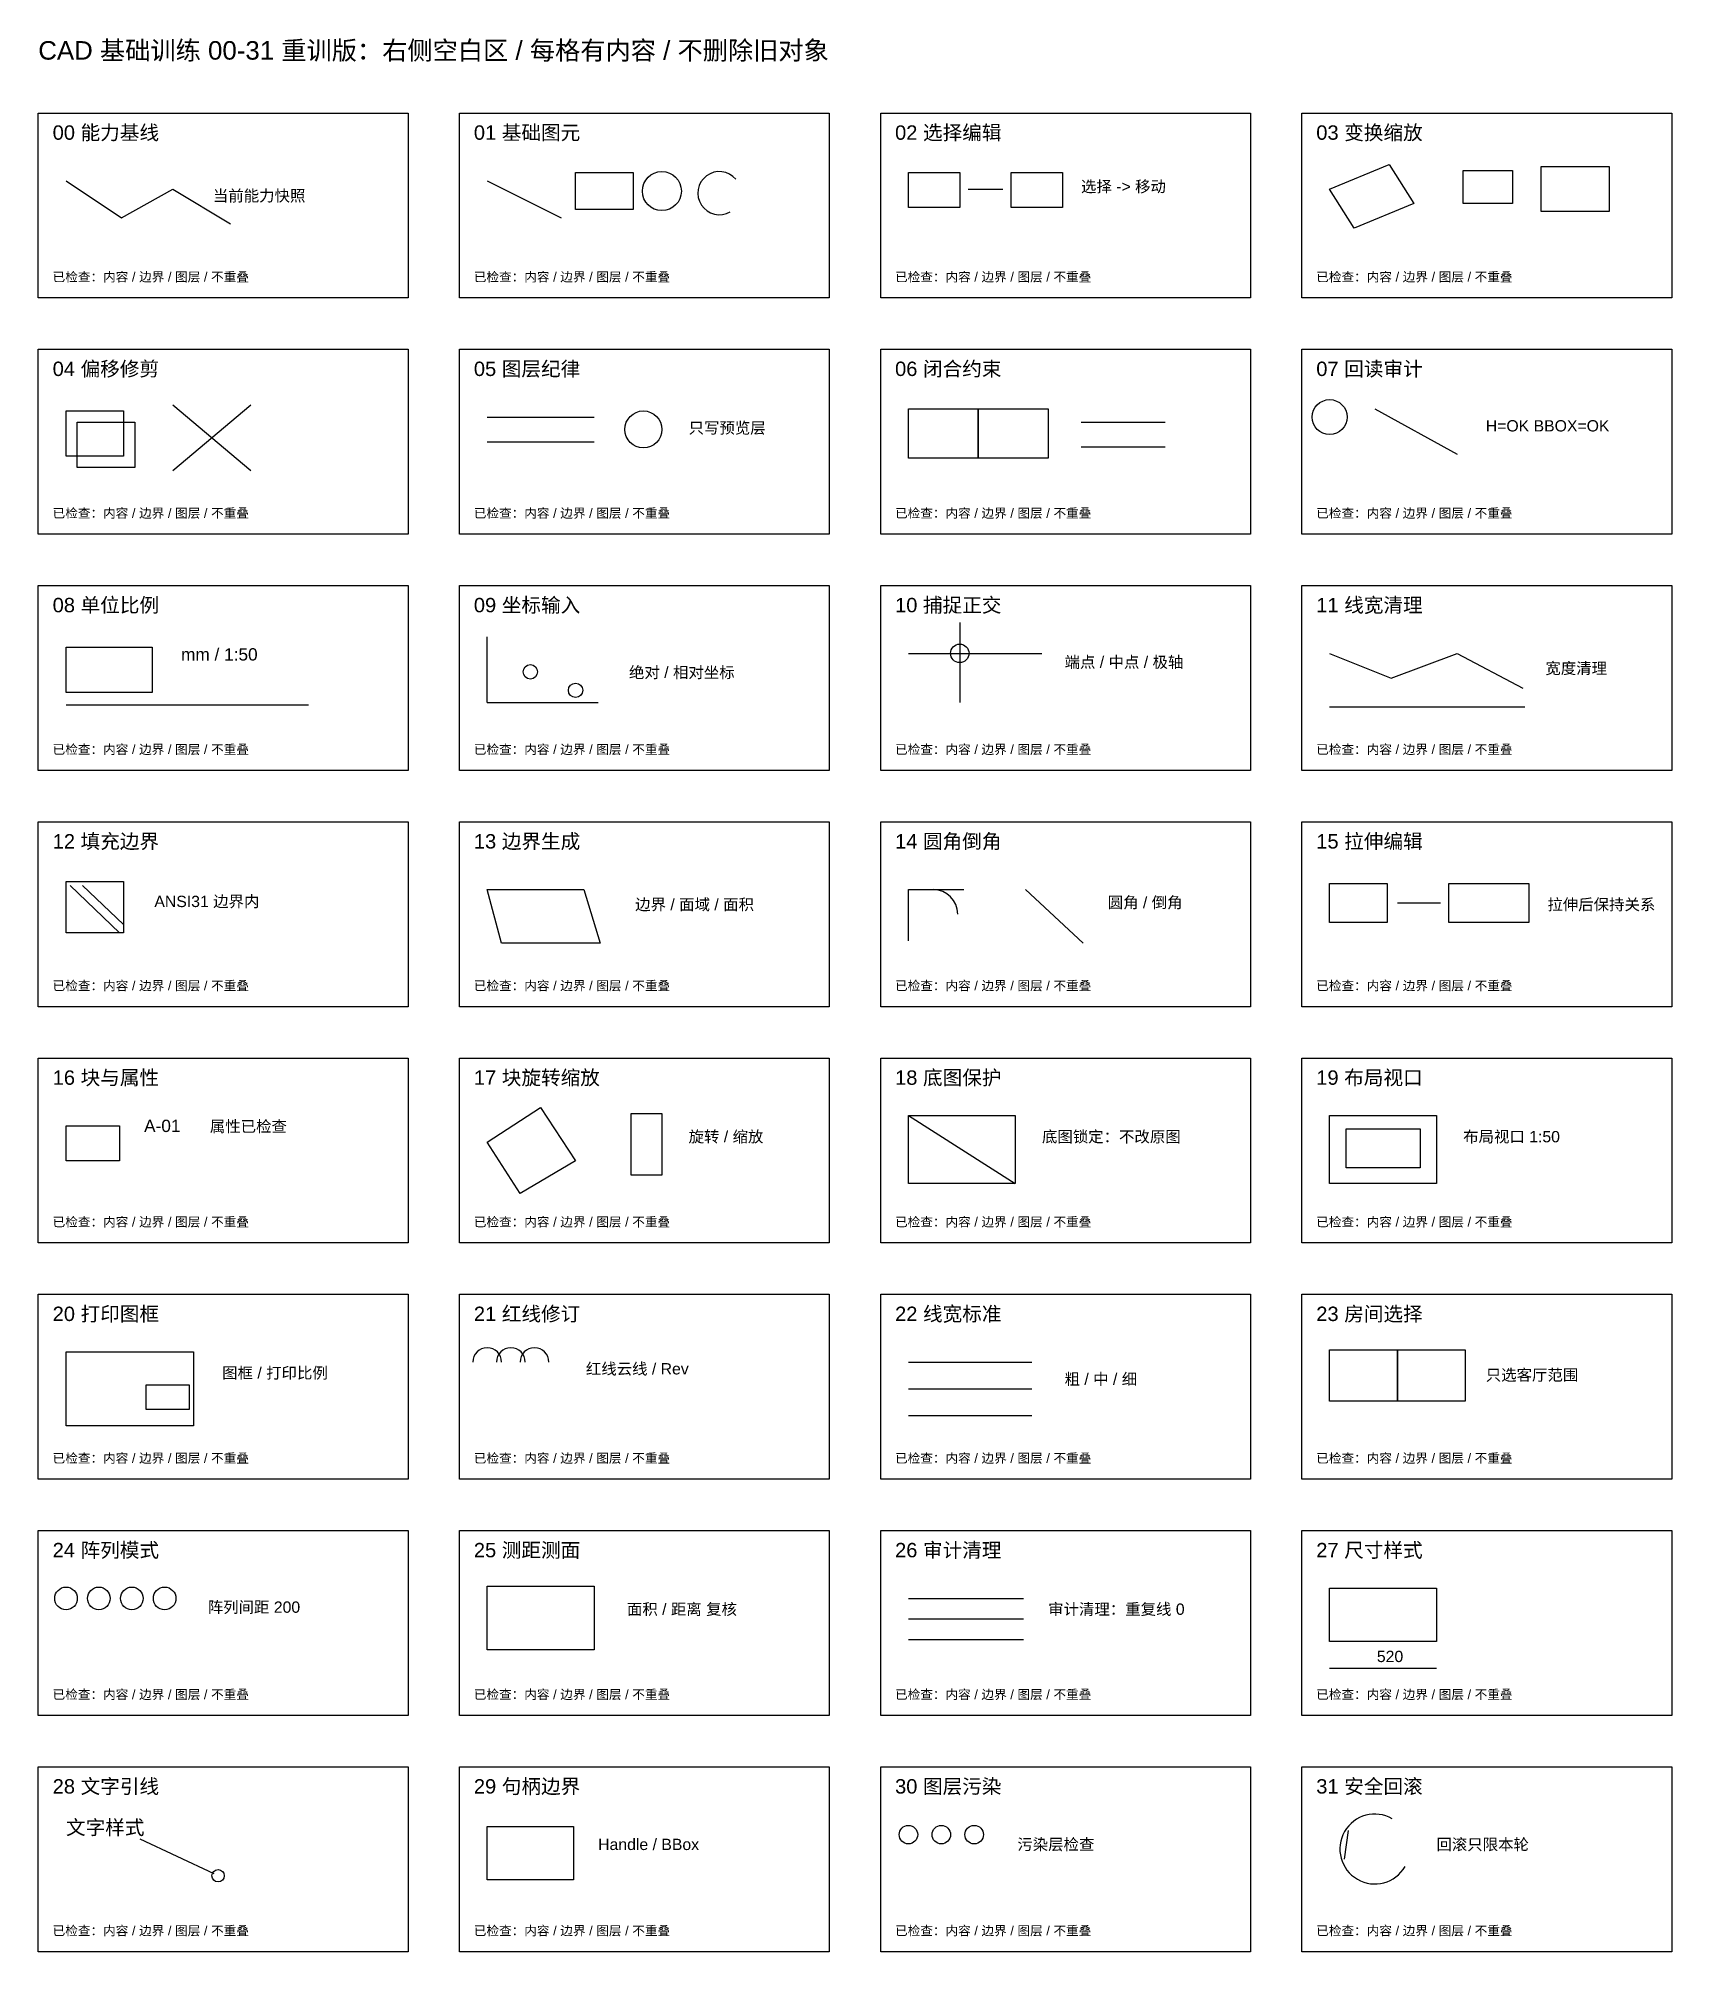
# Model space of a CAD drawing. Header units: millimetres. Extents: x -500 to 57711, y -8647 to 6933.
# Drawn here: x 40500 to 48450, y -6250 to 3064 of the extents above; entities that cross this region are included whole.
import ezdxf

# ---------------------------------------------------------------- set-up
doc = ezdxf.new("R2010")
doc.units = ezdxf.units.MM
doc.layers.add('CODEX_PREVIEW_RUN_20260608_ALL31_RETRY', color=7, linetype='Continuous')
doc.styles.get("Standard").update_dxf_attribs({"font": 'arial.ttf'})

msp = doc.modelspace()

# ---------------------------------------------------------------- texts
at = {"layer": 'CODEX_PREVIEW_RUN_20260608_ALL31_RETRY', "color": 2}
for s, height, p in [('CAD 基础训练 00-31 重训版：右侧空白区 / 每格有内容 / 不删除旧对象', 90, (40500, 2960)), ('当前能力快照', 55, (41350, 2270))]:
    msp.add_text(s, height=height, dxfattribs=at).set_placement(p)
at = {"layer": 'CODEX_PREVIEW_RUN_20260608_ALL31_RETRY', "color": 4}
for s, p in [('00 能力基线', (40570, 2570)), ('01 基础图元', (42620, 2570)), ('02 选择编辑', (44670, 2570)), ('03 变换缩放', (46720, 2570)), ('04 偏移修剪', (40570, 1420)), ('05 图层纪律', (42620, 1420)), ('06 闭合约束', (44670, 1420)), ('07 回读审计', (46720, 1420)), ('08 单位比例', (40570, 270)), ('09 坐标输入', (42620, 270)), ('10 捕捉正交', (44670, 270)), ('11 线宽清理', (46720, 270)), ('12 填充边界', (40570, -880)), ('13 边界生成', (42620, -880)), ('14 圆角倒角', (44670, -880)), ('15 拉伸编辑', (46720, -880)), ('16 块与属性', (40570, -2030)), ('17 块旋转缩放', (42620, -2030)), ('18 底图保护', (44670, -2030)), ('19 布局视口', (46720, -2030)), ('20 打印图框', (40570, -3180)), ('21 红线修订', (42620, -3180)), ('22 线宽标准', (44670, -3180)), ('23 房间选择', (46720, -3180)), ('24 阵列模式', (40570, -4330)), ('25 测距测面', (42620, -4330)), ('26 审计清理', (44670, -4330)), ('27 尺寸样式', (46720, -4330)), ('28 文字引线', (40570, -5480)), ('29 句柄边界', (42620, -5480)), ('30 图层污染', (44670, -5480)), ('31 安全回滚', (46720, -5480))]:
    msp.add_text(s, height=70, dxfattribs=at).set_placement(p)
at = {"layer": 'CODEX_PREVIEW_RUN_20260608_ALL31_RETRY', "color": 7}
for s, height, p in [('选择 -> 移动', 55, (45575, 2315)), ('已检查：内容 / 边界 / 图层 / 不重叠', 45, (40570, 1880)), ('已检查：内容 / 边界 / 图层 / 不重叠', 45, (42620, 1880)), ('已检查：内容 / 边界 / 图层 / 不重叠', 45, (44670, 1880)), ('已检查：内容 / 边界 / 图层 / 不重叠', 45, (46720, 1880)), ('只写预览层', 55, (43665, 1140)), ('H=OK BBOX=OK', 55, (47545, 1150)), ('已检查：内容 / 边界 / 图层 / 不重叠', 45, (40570, 730)), ('已检查：内容 / 边界 / 图层 / 不重叠', 45, (42620, 730)), ('已检查：内容 / 边界 / 图层 / 不重叠', 45, (44670, 730)), ('已检查：内容 / 边界 / 图层 / 不重叠', 45, (46720, 730)), ('mm / 1:50', 60, (41195, 35)), ('绝对 / 相对坐标', 55, (43375, -50)), ('端点 / 中点 / 极轴', 55, (45495, 0)), ('宽度清理', 55, (47835, -30)), ('已检查：内容 / 边界 / 图层 / 不重叠', 45, (40570, -420)), ('已检查：内容 / 边界 / 图层 / 不重叠', 45, (42620, -420)), ('已检查：内容 / 边界 / 图层 / 不重叠', 45, (44670, -420)), ('已检查：内容 / 边界 / 图层 / 不重叠', 45, (46720, -420)), ('ANSI31 边界内', 55, (41065, -1165)), ('边界 / 面域 / 面积', 55, (43405, -1180)), ('圆角 / 倒角', 55, (45705, -1170)), ('拉伸后保持关系', 55, (47845, -1180)), ('已检查：内容 / 边界 / 图层 / 不重叠', 45, (40570, -1570)), ('已检查：内容 / 边界 / 图层 / 不重叠', 45, (42620, -1570)), ('已检查：内容 / 边界 / 图层 / 不重叠', 45, (44670, -1570)), ('已检查：内容 / 边界 / 图层 / 不重叠', 45, (46720, -1570)), ('A-01', 60, (41015, -2260)), ('属性已检查', 55, (41335, -2260)), ('旋转 / 缩放', 55, (43665, -2310)), ('底图锁定：不改原图', 55, (45385, -2310)), ('布局视口 1:50', 55, (47435, -2310)), ('已检查：内容 / 边界 / 图层 / 不重叠', 45, (40570, -2720)), ('已检查：内容 / 边界 / 图层 / 不重叠', 45, (42620, -2720)), ('已检查：内容 / 边界 / 图层 / 不重叠', 45, (44670, -2720)), ('已检查：内容 / 边界 / 图层 / 不重叠', 45, (46720, -2720)), ('图框 / 打印比例', 55, (41395, -3460)), ('粗 / 中 / 细', 55, (45495, -3490)), ('只选客厅范围', 55, (47545, -3470)), ('已检查：内容 / 边界 / 图层 / 不重叠', 45, (40570, -3870)), ('已检查：内容 / 边界 / 图层 / 不重叠', 45, (42620, -3870)), ('已检查：内容 / 边界 / 图层 / 不重叠', 45, (44670, -3870)), ('已检查：内容 / 边界 / 图层 / 不重叠', 45, (46720, -3870)), ('阵列间距 200', 55, (41325, -4600)), ('面积 / 距离 复核', 55, (43365, -4610)), ('审计清理：重复线 0', 55, (45415, -4610)), ('520', 55, (47015, -4840)), ('已检查：内容 / 边界 / 图层 / 不重叠', 45, (40570, -5020)), ('已检查：内容 / 边界 / 图层 / 不重叠', 45, (42620, -5020)), ('已检查：内容 / 边界 / 图层 / 不重叠', 45, (44670, -5020)), ('已检查：内容 / 边界 / 图层 / 不重叠', 45, (46720, -5020)), ('文字样式', 70, (40635, -5680)), ('Handle / BBox', 55, (43225, -5755)), ('污染层检查', 55, (45265, -5755)), ('回滚只限本轮', 55, (47305, -5755)), ('已检查：内容 / 边界 / 图层 / 不重叠', 45, (40570, -6170)), ('已检查：内容 / 边界 / 图层 / 不重叠', 45, (42620, -6170)), ('已检查：内容 / 边界 / 图层 / 不重叠', 45, (44670, -6170)), ('已检查：内容 / 边界 / 图层 / 不重叠', 45, (46720, -6170))]:
    msp.add_text(s, height=height, dxfattribs=at).set_placement(p)
at = {"layer": 'CODEX_PREVIEW_RUN_20260608_ALL31_RETRY', "color": 1}
msp.add_text('红线云线 / Rev', height=55, dxfattribs=at).set_placement((43165, -3440))

# ---------------------------------------------------------------- linework, layer by layer
at = {"layer": 'CODEX_PREVIEW_RUN_20260608_ALL31_RETRY', "color": 7}
for p, q in [((42685, 2370), (43045, 2190)), ((47005, 1260), (47405, 1040)), ((45575, 1195), (45985, 1195)), ((45575, 1075), (45985, 1075)), ((44985, 220), (44985, -170)), ((42685, -170), (42685, 150)), ((44735, 70), (45385, 70)), ((42685, -170), (43225, -170)), ((46785, -190), (47735, -190)), ((44735, -1330), (44735, -1080)), ((44735, -1080), (45005, -1080)), ((45305, -1080), (45585, -1340)), ((44735, -2180), (45255, -2510)), ((44735, -3380), (45335, -3380)), ((44735, -3510), (45335, -3510)), ((44735, -3640), (45335, -3640)), ((44735, -4530), (45295, -4530)), ((44735, -4630), (45295, -4630)), ((44735, -4730), (45295, -4730)), ((46785, -4870), (47305, -4870)), ((40995, -5700), (41355, -5870))]:
    msp.add_line(p, q, dxfattribs=at)
at = {"layer": 'CODEX_PREVIEW_RUN_20260608_ALL31_RETRY', "color": 2}
for p, q in [((45025, 2330), (45195, 2330)), ((40635, -180), (41815, -180)), ((47115, -1145), (47325, -1145))]:
    msp.add_line(p, q, dxfattribs=at)
at = {"layer": 'CODEX_PREVIEW_RUN_20260608_ALL31_RETRY', "color": 1}
for p, q in [((41155, 1280), (41535, 960)), ((41155, 960), (41535, 1280)), ((42685, 1220), (43205, 1220))]:
    msp.add_line(p, q, dxfattribs=at)
at = {"layer": 'CODEX_PREVIEW_RUN_20260608_ALL31_RETRY', "color": 3}
for p, q in [((42685, 1100), (43205, 1100)), ((46875, -5660), (46855, -5800))]:
    msp.add_line(p, q, dxfattribs=at)
at = {"layer": 'CODEX_PREVIEW_RUN_20260608_ALL31_RETRY', "color": 8}
for p, q in [((40655, -1060), (40895, -1290)), ((40715, -1060), (40915, -1250))]:
    msp.add_line(p, q, dxfattribs=at)
at = {"layer": 'CODEX_PREVIEW_RUN_20260608_ALL31_RETRY', "color": 7}
for points in [[(40500, 2700), (42300, 2700), (42300, 1800), (40500, 1800)], [(42550, 2700), (44350, 2700), (44350, 1800), (42550, 1800)], [(44600, 2700), (46400, 2700), (46400, 1800), (44600, 1800)], [(46650, 2700), (48450, 2700), (48450, 1800), (46650, 1800)], [(46785, 2330), (47075, 2450), (47195, 2260), (46905, 2140)], [(47815, 2440), (48145, 2440), (48145, 2220), (47815, 2220)], [(43115, 2410), (43395, 2410), (43395, 2230), (43115, 2230)], [(44735, 2410), (44985, 2410), (44985, 2240), (44735, 2240)], [(45235, 2410), (45485, 2410), (45485, 2240), (45235, 2240)], [(47435, 2420), (47675, 2420), (47675, 2260), (47435, 2260)], [(40500, 1550), (42300, 1550), (42300, 650), (40500, 650)], [(42550, 1550), (44350, 1550), (44350, 650), (42550, 650)], [(44600, 1550), (46400, 1550), (46400, 650), (44600, 650)], [(46650, 1550), (48450, 1550), (48450, 650), (46650, 650)], [(40635, 1250), (40915, 1250), (40915, 1030), (40635, 1030)], [(44735, 1260), (45075, 1260), (45075, 1020), (44735, 1020)], [(45075, 1260), (45415, 1260), (45415, 1020), (45075, 1020)], [(40500, 400), (42300, 400), (42300, -500), (40500, -500)], [(42550, 400), (44350, 400), (44350, -500), (42550, -500)], [(44600, 400), (46400, 400), (46400, -500), (44600, -500)], [(46650, 400), (48450, 400), (48450, -500), (46650, -500)], [(40635, 100), (41055, 100), (41055, -120), (40635, -120)], [(40500, -750), (42300, -750), (42300, -1650), (40500, -1650)], [(42550, -750), (44350, -750), (44350, -1650), (42550, -1650)], [(44600, -750), (46400, -750), (46400, -1650), (44600, -1650)], [(46650, -750), (48450, -750), (48450, -1650), (46650, -1650)], [(40635, -1040), (40915, -1040), (40915, -1290), (40635, -1290)], [(42685, -1080), (43155, -1080), (43235, -1340), (42755, -1340)], [(46785, -1050), (47065, -1050), (47065, -1240), (46785, -1240)], [(47365, -1050), (47755, -1050), (47755, -1240), (47365, -1240)], [(40500, -1900), (42300, -1900), (42300, -2800), (40500, -2800)], [(42550, -1900), (44350, -1900), (44350, -2800), (42550, -2800)], [(44600, -1900), (46400, -1900), (46400, -2800), (44600, -2800)], [(46650, -1900), (48450, -1900), (48450, -2800), (46650, -2800)], [(42685, -2310), (42945, -2140), (43115, -2400), (42845, -2560)], [(40635, -2230), (40895, -2230), (40895, -2400), (40635, -2400)], [(43385, -2170), (43535, -2170), (43535, -2470), (43385, -2470)], [(44735, -2180), (45255, -2180), (45255, -2510), (44735, -2510)], [(46785, -2180), (47305, -2180), (47305, -2510), (46785, -2510)], [(46865, -2245), (47225, -2245), (47225, -2435), (46865, -2435)], [(40500, -3050), (42300, -3050), (42300, -3950), (40500, -3950)], [(42550, -3050), (44350, -3050), (44350, -3950), (42550, -3950)], [(44600, -3050), (46400, -3050), (46400, -3950), (44600, -3950)], [(46650, -3050), (48450, -3050), (48450, -3950), (46650, -3950)], [(40635, -3330), (41255, -3330), (41255, -3690), (40635, -3690)], [(46785, -3320), (47115, -3320), (47115, -3570), (46785, -3570)], [(47115, -3320), (47445, -3320), (47445, -3570), (47115, -3570)], [(41025, -3490), (41235, -3490), (41235, -3610), (41025, -3610)], [(40500, -4200), (42300, -4200), (42300, -5100), (40500, -5100)], [(42550, -4200), (44350, -4200), (44350, -5100), (42550, -5100)], [(44600, -4200), (46400, -4200), (46400, -5100), (44600, -5100)], [(46650, -4200), (48450, -4200), (48450, -5100), (46650, -5100)], [(42685, -4470), (43205, -4470), (43205, -4780), (42685, -4780)], [(46785, -4480), (47305, -4480), (47305, -4740), (46785, -4740)], [(40500, -5350), (42300, -5350), (42300, -6250), (40500, -6250)], [(42550, -5350), (44350, -5350), (44350, -6250), (42550, -6250)], [(44600, -5350), (46400, -5350), (46400, -6250), (44600, -6250)], [(46650, -5350), (48450, -5350), (48450, -6250), (46650, -6250)], [(42685, -5640), (43105, -5640), (43105, -5900), (42685, -5900)]]:
    msp.add_lwpolyline(points, close=True, dxfattribs=at)
at = {"layer": 'CODEX_PREVIEW_RUN_20260608_ALL31_RETRY', "color": 3}
msp.add_lwpolyline([(40635, 2370), (40905, 2190), (41155, 2330), (41435, 2160)], dxfattribs=at)
at = {"layer": 'CODEX_PREVIEW_RUN_20260608_ALL31_RETRY', "color": 8}
msp.add_lwpolyline([(40690, 1195), (40970, 1195), (40970, 975), (40690, 975)], close=True, dxfattribs=at)
at = {"layer": 'CODEX_PREVIEW_RUN_20260608_ALL31_RETRY', "color": 2}
msp.add_lwpolyline([(46785, 70), (47085, -50), (47405, 70), (47725, -100)], dxfattribs=at)
at = {"layer": 'CODEX_PREVIEW_RUN_20260608_ALL31_RETRY', "color": 7}
for centre, radius in [((43535, 2320), 95), ((46785, 1220), 85), ((40635, -4530), 55), ((40795, -4530), 55), ((40955, -4530), 55), ((41115, -4530), 55), ((41375, -5880), 30)]:
    msp.add_circle(centre, radius, dxfattribs=at)
at = {"layer": 'CODEX_PREVIEW_RUN_20260608_ALL31_RETRY', "color": 5}
for centre, radius in [((43445, 1160), 90), ((45055, -5680), 45)]:
    msp.add_circle(centre, radius, dxfattribs=at)
at = {"layer": 'CODEX_PREVIEW_RUN_20260608_ALL31_RETRY', "color": 3}
for centre, radius in [((44985, 70), 45), ((42895, -20), 35), ((43115, -110), 35), ((44895, -5680), 45)]:
    msp.add_circle(centre, radius, dxfattribs=at)
at = {"layer": 'CODEX_PREVIEW_RUN_20260608_ALL31_RETRY', "color": 1}
msp.add_circle((44735, -5680), 45, dxfattribs=at)
at = {"layer": 'CODEX_PREVIEW_RUN_20260608_ALL31_RETRY', "color": 7}
for centre, radius, start, end in [((43815, 2310), 105, 40, 300), ((44855, -1200), 120, 0, 90)]:
    msp.add_arc(centre, radius, start, end, dxfattribs=at)
at = {"layer": 'CODEX_PREVIEW_RUN_20260608_ALL31_RETRY', "color": 1}
for centre in [(42685, -3380), (42800, -3380), (42915, -3380)]:
    msp.add_arc(centre, 70, 0, 180, dxfattribs=at)
at = {"layer": 'CODEX_PREVIEW_RUN_20260608_ALL31_RETRY', "color": 3}
msp.add_arc((47005, -5750), 170, 60, 330, dxfattribs=at)

msp.set_redraw_order([(e.dxf.handle, doc.entitydb.next_handle()) for e in msp.query("TEXT MTEXT ATTDEF DIMENSION ARC_DIMENSION")])  # texts and dimensions are drawn at this point

doc.saveas('drawing.dxf')
